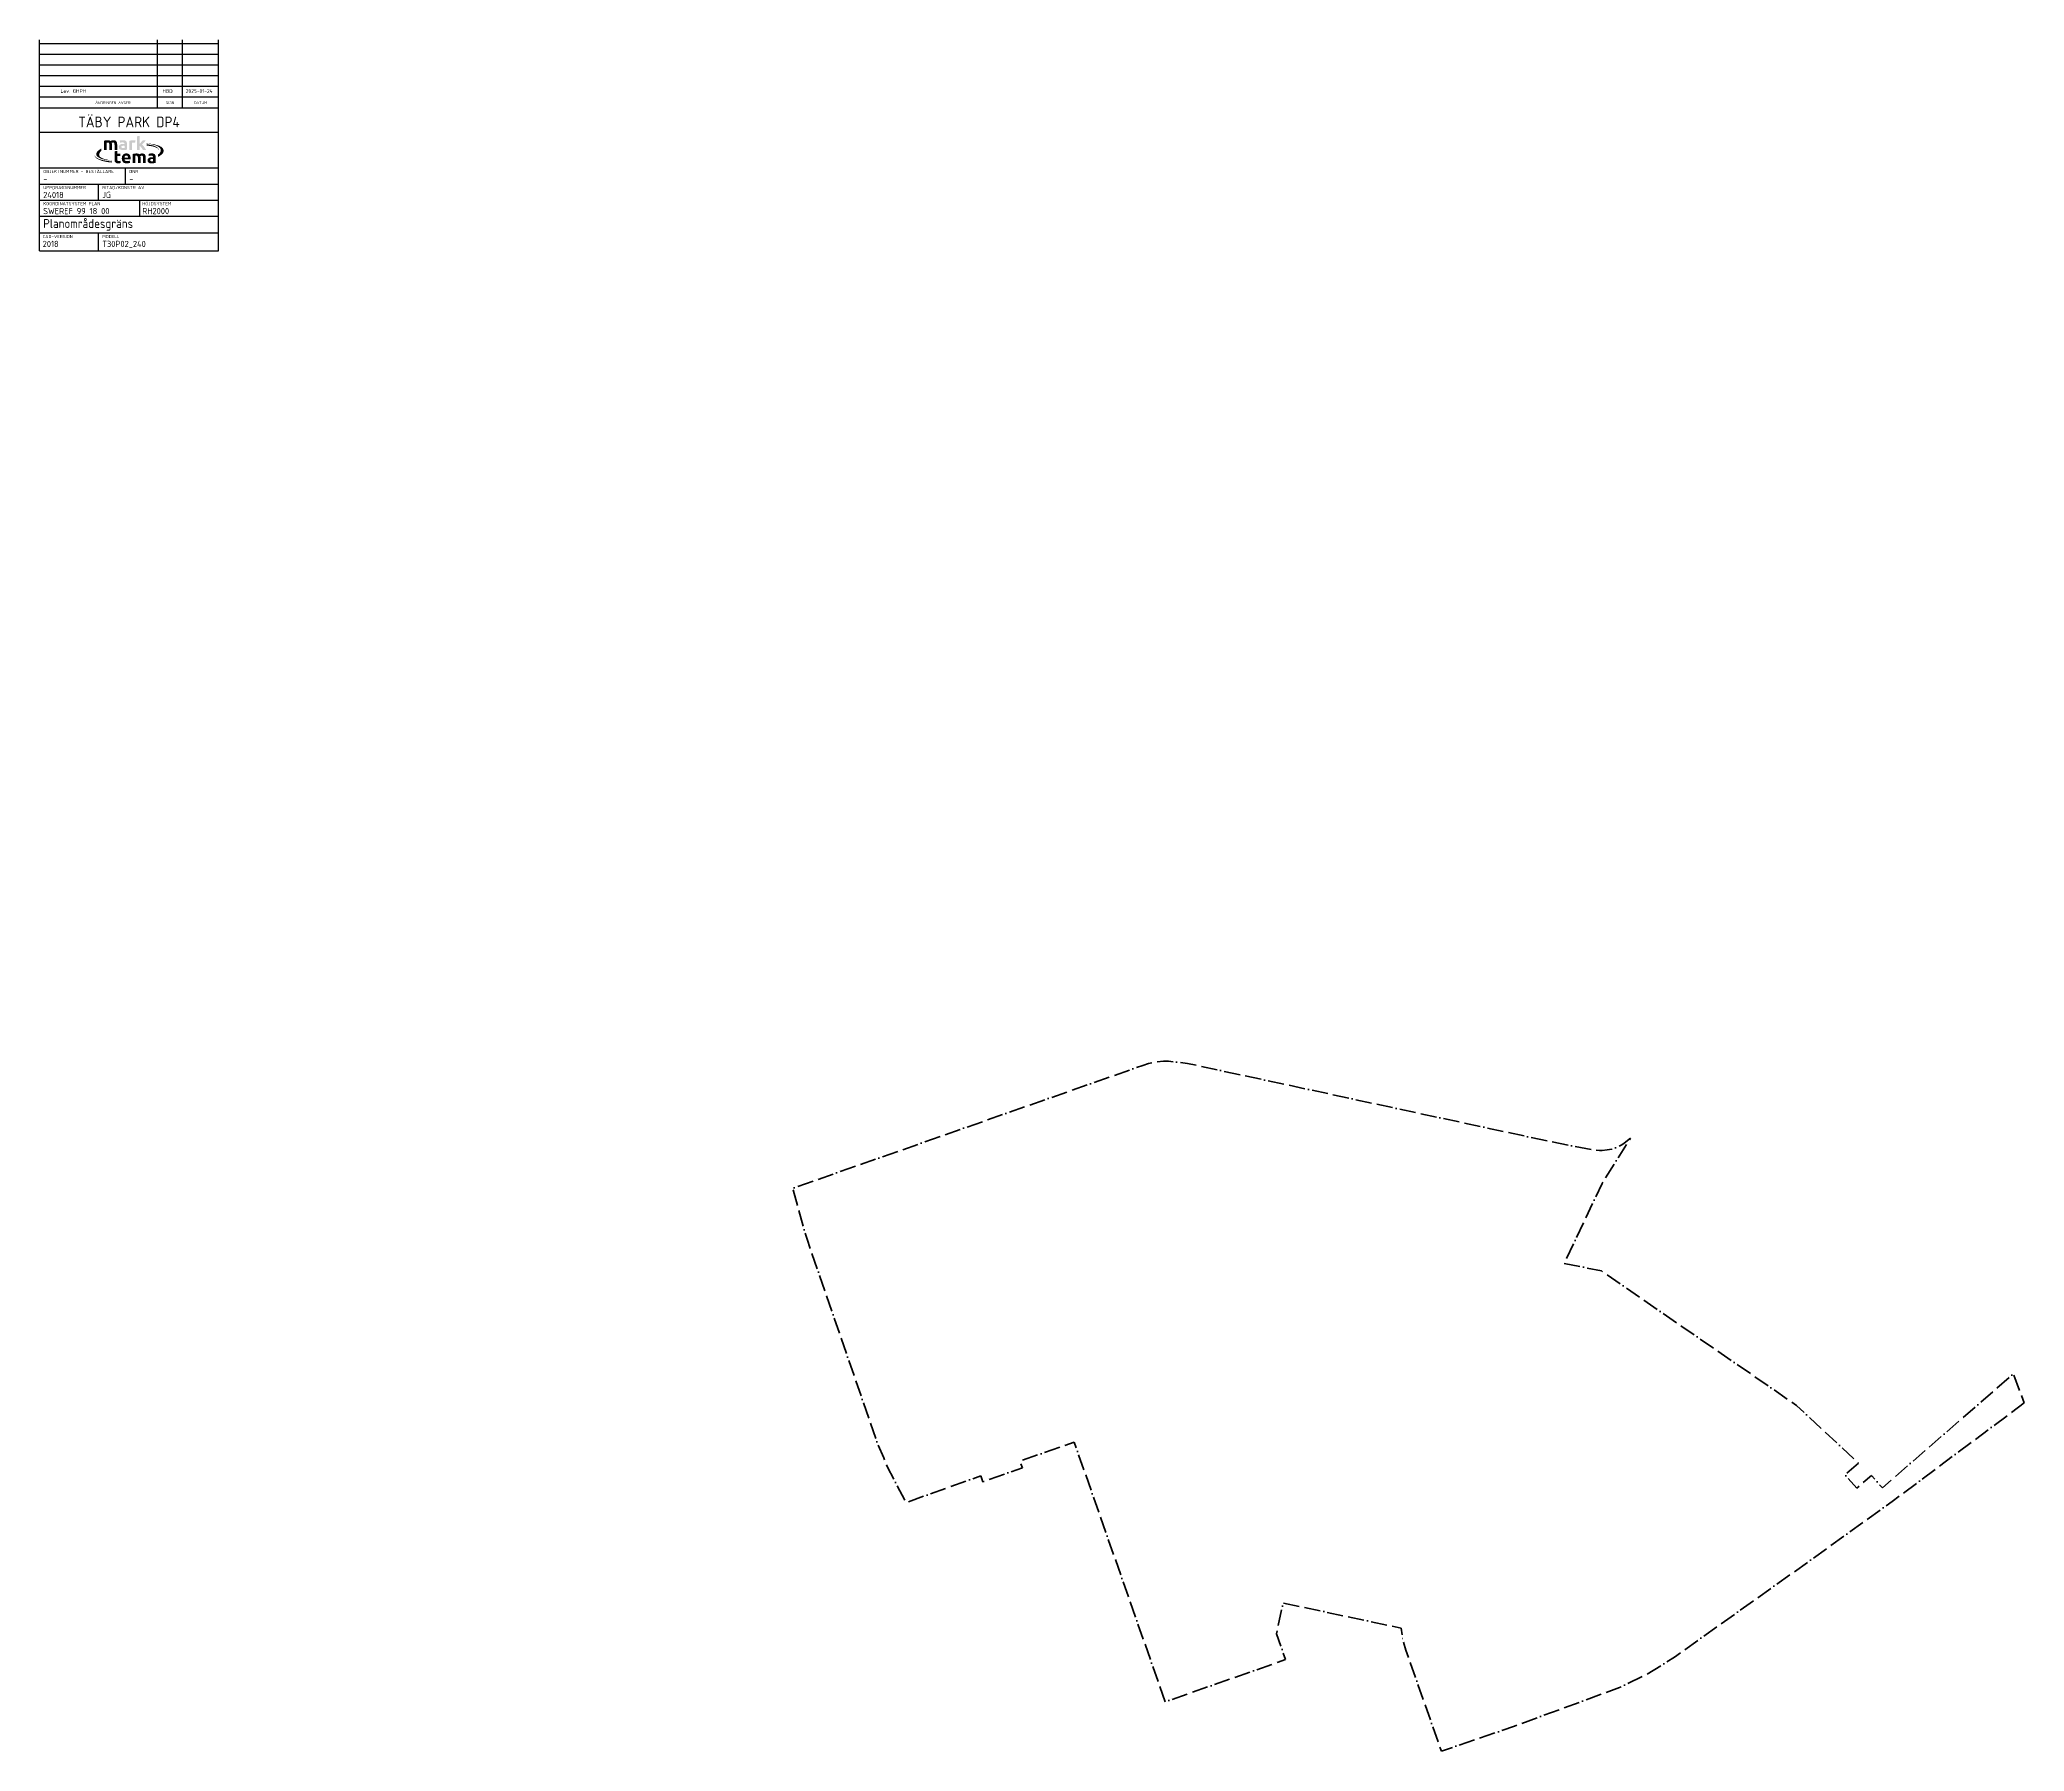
# Model space of a CAD drawing. Header units: metres. Extents: x 153913 to 155024, y 6591728 to 6592685.
import ezdxf
from ezdxf.enums import TextEntityAlignment as Align

# ---------------------------------------------------------------- set-up
doc = ezdxf.new("R2010")
doc.units = ezdxf.units.M
doc.linetypes.add('PLANGRANS', pattern=[25.05, 9, -3, 9, -2, 0.05, -2])
doc.layers.add('L-UT_HCDY8-', color=210, linetype='PLANGRANS', lineweight=100)
for name, color, linetype in [('P-------F2-', 3, 'Continuous'), ('P-------V2-', 3, 'Continuous'), ('P-------W--', 7, 'Continuous'), ('P-------W1-', 1, 'Continuous')]:
    doc.layers.add(name, color=color, linetype=linetype)
for name, color, linetype, true_color in [('T-------0112N', 7, 'Continuous', 0x5a5a5a), ('T-------011N', 7, 'Continuous', 0x0055a0), ('T-------01N', 7, 'Continuous', 0x3c3c3c)]:
    doc.layers.add(name, color=color, linetype=linetype, true_color=true_color)
doc.styles.add('ISOCP', font='isocp.shx')

# ---------------------------------------------------------------- blocks, each defined once
blk = doc.blocks.new('P2-P00-09.0-T-001')
at = {"layer": 'T-------0112N'}
h = blk.add_hatch(color=256, dxfattribs=at)
h.set_gradient(color1=(60, 60, 60), color2=(150, 150, 150), rotation=276, centered=1, name='INVCURVED')
h.paths.add_polyline_path([(-65.4, 56), (-65.4, 57.3, 0.05989), (-67, 56.2, 0.092442), (-68.1, 55, 0.284339), (-68.1, 53.2, 0.074302), (-67.5, 52.6, 0.053694), (-66.6, 52, 0.042244), (-65.3, 51.4, 0.026693), (-63.9, 51.1, 0.016498), (-62, 50.7, 0.017341), (-59.5, 50.5), (-59.5, 50.5, -0.009286), (-61.1, 50.8, -0.034702), (-64, 51.5, -0.062629), (-65.8, 52.3, -0.109247), (-66.5, 53, -0.242525), (-66.6, 54.4, -0.069852), (-66.2, 55.2, -0.06272)])
h = blk.add_hatch(color=256, dxfattribs=at)
h.set_gradient(color1=(60, 60, 60), color2=(150, 150, 150), rotation=276, centered=1, name='INVCURVED')
h.paths.add_polyline_path([(-36.2, 58.8), (-36.4, 58.9), (-36.6, 59), (-36.9, 59.1), (-37, 59.1), (-37.1, 59.1), (-37.2, 59.1), (-37.3, 59.2), (-37.3, 59.2), (-37.3, 59.2), (-37.4, 59.2), (-37.6, 59.2), (-37.9, 59.3), (-38.1, 59.3), (-38.3, 59.4), (-38.7, 59.4), (-39, 59.5), (-39.2, 59.5), (-39.5, 59.6), (-39.6, 59.6), (-39.9, 59.6), (-40.2, 59.6), (-40.2, 58.9), (-40, 58.9), (-39.9, 58.9), (-39.4, 58.8), (-39.1, 58.8), (-38.9, 58.8), (-38.6, 58.7), (-38.3, 58.7), (-37.9, 58.6), (-37.6, 58.6), (-37.4, 58.5), (-37, 58.5), (-36.9, 58.4), (-36.6, 58.4), (-36.3, 58.3), (-36, 58.2), (-35.8, 58.2), (-35.6, 58.1), (-35.4, 58), (-35.2, 58), (-35.1, 57.9), (-34.9, 57.9), (-34.8, 57.8), (-34.6, 57.7), (-34.5, 57.7), (-34.4, 57.6), (-34.3, 57.5), (-34.1, 57.4), (-34, 57.3), (-33.9, 57.3), (-33.8, 57.2), (-33.8, 57.1), (-33.7, 57), (-33.6, 56.9), (-33.5, 56.8), (-33.5, 56.7), (-33.4, 56.7), (-33.4, 56.6), (-33.3, 56.5), (-33.3, 56.4), (-33.3, 56.3), (-33.2, 56.2), (-33.2, 56.2), (-33.2, 56.2), (-33.2, 56.2), (-33.2, 56.3), (-33.2, 56.3), (-33.2, 56.3), (-33.2, 56.3), (-33.2, 56.3), (-33.2, 56.3), (-33.2, 56.4), (-33.2, 56.4), (-33.2, 56.4), (-33.2, 56.4), (-33.2, 56.4), (-33.3, 56.5), (-33.3, 56.5), (-33.3, 56.6), (-33.3, 56.6), (-33.3, 56.7), (-33.3, 56.7), (-33.4, 56.8), (-33.4, 56.9), (-33.4, 56.9), (-33.5, 57), (-33.5, 57), (-33.5, 57.1), (-33.6, 57.2), (-33.6, 57.3), (-33.7, 57.4), (-33.8, 57.5), (-33.9, 57.6), (-34, 57.7), (-34.2, 57.9), (-34.3, 58), (-34.5, 58.1), (-34.7, 58.2), (-34.9, 58.3), (-35.1, 58.4), (-35.3, 58.5), (-35.6, 58.6), (-35.9, 58.8)])
at = {"layer": 'T-------011N'}
h = blk.add_hatch(color=256, dxfattribs=at)
h.dxf.hatch_style = 1
h.paths.add_polyline_path([(-59.5, 59.4, 0.027093), (-59.6, 60.1, 0.046679), (-59.7, 60.4, -0.036817), (-59.5, 60.5, -0.036892), (-59.3, 60.6, -0.031841), (-59.1, 60.6, -0.031841), (-59, 60.6, -0.094757), (-58.6, 60.6, -0.153584), (-58.3, 60.3, -0.089897), (-58.2, 59.8, -0.023577), (-58.1, 59.3), (-58.1, 56.5), (-56.6, 56.5), (-56.6, 59.5, 0.022104), (-56.7, 60.1, 0.045137), (-56.8, 60.7, 0.085659), (-57.1, 61.2, 0.122013), (-57.6, 61.7, 0.081389), (-58.2, 61.9, 0.036523), (-58.7, 61.9, 0.042188), (-59.1, 61.9, 0.047857), (-59.7, 61.7, 0.066105), (-60.3, 61.4, 0.090536), (-61, 61.8, 0.063838), (-61.8, 61.9, 0.060684), (-64, 61.6), (-64, 56.5), (-62.5, 56.5), (-62.5, 60.6, -0.009838), (-62.2, 60.6, -0.024681), (-61.9, 60.6, -0.095247), (-61.5, 60.6, -0.170399), (-61.2, 60.3, -0.050003), (-61.1, 60.2, -0.055243), (-61.1, 59.8, -0.026867), (-61, 59.3), (-61, 56.5), (-59.5, 56.5)])
h.paths.add_polyline_path([(-56.6, 53.1), (-54.8, 53.1), (-54.8, 54.4), (-56.6, 54.4), (-56.6, 55.9), (-58.1, 55.7), (-58.1, 51.2, 0.073737), (-58, 50.1, 0.103461), (-57.7, 49.6, 0.131292), (-57, 49.1, 0.088314), (-56.1, 48.9, 0.048338), (-55.3, 49, 0.050439), (-54.6, 49.2), (-54.8, 50.4, -0.05879), (-55.6, 50.2, -0.060615), (-56, 50.2, -0.309762), (-56.5, 50.7, -0.09403), (-56.6, 51.2)])
h = blk.add_hatch(color=256, dxfattribs=at)
h.dxf.hatch_style = 1
h.paths.add_polyline_path([(-33.2, 58.8), (-33.3, 58.8), (-33.5, 58.9), (-33.6, 59), (-33.8, 59), (-33.9, 59.1), (-34.1, 59.1), (-34.2, 59.1), (-34.3, 59.2), (-34.4, 59.2), (-34.5, 59.2), (-34.7, 59.3), (-34.8, 59.3), (-35, 59.4), (-35.1, 59.4), (-35.3, 59.4), (-35.5, 59.5), (-35.7, 59.5), (-36, 59.6), (-36.2, 59.6), (-36.3, 59.7), (-36.4, 59.7), (-36.6, 59.7), (-36.9, 59.7), (-37.1, 59.8), (-37.4, 59.8), (-37.7, 59.9), (-38, 59.9), (-38.4, 60), (-38.7, 60), (-39, 60), (-39.5, 60.1), (-39.9, 60.1), (-40.3, 60.1), (-40.3, 60), (-40.1, 60), (-39.7, 60), (-39.5, 59.9), (-39.3, 59.9), (-39.1, 59.9), (-39, 59.9), (-38.8, 59.9), (-38.7, 59.8), (-38.6, 59.8), (-38.5, 59.8), (-38.4, 59.8), (-38.4, 59.8), (-38.3, 59.8), (-38.2, 59.7), (-38.1, 59.7), (-38, 59.7), (-37.9, 59.7), (-37.8, 59.7), (-37.7, 59.7), (-37.6, 59.7), (-37.6, 59.6), (-37.5, 59.6), (-37.5, 59.6), (-37.4, 59.6), (-37.3, 59.6), (-37.3, 59.6), (-37.2, 59.6), (-37.2, 59.6), (-37.1, 59.5), (-37.1, 59.5), (-37, 59.5), (-37, 59.5), (-37, 59.5), (-36.9, 59.5), (-36.9, 59.5), (-36.9, 59.5), (-36.9, 59.5), (-36.9, 59.5), (-36.9, 59.5), (-36.9, 59.5), (-36.8, 59.5), (-36.8, 59.5), (-36.8, 59.5), (-36.8, 59.5), (-36.8, 59.5), (-36.7, 59.5), (-36.7, 59.4), (-36.7, 59.4), (-36.6, 59.4), (-36.5, 59.4), (-36.5, 59.4), (-36.2, 59.3), (-36, 59.3), (-35.8, 59.2), (-35.6, 59.2), (-35.5, 59.1), (-35.3, 59), (-35.1, 59), (-34.9, 58.9), (-34.7, 58.8), (-34.5, 58.7), (-34.3, 58.7), (-34.1, 58.6), (-33.9, 58.4), (-33.7, 58.3), (-33.5, 58.2), (-33.4, 58.1), (-32.8, 58.6), (-32.9, 58.7)])
h = blk.add_hatch(color=256, dxfattribs=at)
h.dxf.hatch_style = 1
h.paths.add_polyline_path([(-30.9, 54.9), (-30.9, 54.9), (-30.8, 55), (-30.8, 55.1), (-30.8, 55.2), (-30.7, 55.2), (-30.7, 55.3), (-30.7, 55.4), (-30.7, 55.5), (-30.6, 55.5), (-30.6, 55.6), (-30.6, 55.7), (-30.6, 55.7), (-30.6, 55.8), (-30.6, 55.8), (-30.6, 55.8), (-30.6, 55.9), (-30.6, 55.9), (-30.6, 55.9), (-30.6, 56), (-30.6, 56), (-30.6, 56), (-30.6, 56.1), (-30.6, 56.1), (-30.6, 56.2), (-32.2, 56.3), (-32.2, 56.2), (-32.2, 56.2), (-32.2, 56.1), (-32.2, 56.1), (-32.2, 56.1), (-32.2, 56), (-32.2, 56), (-32.2, 56), (-32.2, 55.9), (-32.3, 55.9), (-32.3, 55.8), (-32.3, 55.8), (-32.3, 55.8), (-32.3, 55.7), (-32.3, 55.6), (-32.3, 55.6), (-32.4, 55.5), (-32.4, 55.5), (-32.4, 55.5), (-32.4, 55.4), (-32.4, 55.4), (-32.4, 55.3), (-32.5, 55.3), (-32.7, 54.9), (-32.8, 54.8), (-32.9, 54.7), (-32.9, 54.6), (-33, 54.6), (-33, 54.5), (-33.1, 54.5), (-33.1, 54.4), (-33.1, 54.4), (-33.2, 54.4), (-33.2, 54.3), (-33.2, 54.3), (-33.3, 54.3), (-33.3, 54.2), (-33.3, 54.2), (-33.4, 54.1), (-33.4, 54.1), (-33.4, 54.1), (-33.5, 54.1), (-33.5, 54.1), (-33.5, 54), (-33.6, 54), (-33.7, 53.9), (-33.7, 53.9), (-33.7, 53.9), (-33.7, 52.6), (-33.6, 52.6), (-33.5, 52.7), (-33.4, 52.7), (-33.2, 52.8), (-33.1, 52.9), (-33.1, 52.9), (-33, 53), (-32.9, 53), (-32.7, 53.1), (-32.6, 53.2), (-32.4, 53.4), (-32.3, 53.5), (-32.1, 53.6), (-32, 53.7), (-31.8, 53.8), (-31.7, 54), (-31.6, 54.1), (-31.4, 54.2), (-31.4, 54.3), (-31.3, 54.4), (-31.2, 54.5), (-31.1, 54.6), (-31, 54.7), (-31, 54.8)])
h = blk.add_hatch(color=256, dxfattribs=at)
h.dxf.hatch_style = 1
h.paths.add_polyline_path([(-30.9, 57), (-30.9, 57.1), (-30.9, 57.1), (-30.9, 57.1), (-30.9, 57.1), (-30.9, 57.1), (-31, 57.2), (-31, 57.2), (-31, 57.2), (-31, 57.2), (-31, 57.2), (-31, 57.3), (-31, 57.3), (-31, 57.3), (-31.1, 57.3), (-31.1, 57.4), (-31.1, 57.4), (-31.3, 57.6), (-31.4, 57.7), (-31.5, 57.8), (-31.6, 57.9), (-31.7, 58), (-31.9, 58.1), (-32, 58.2), (-32.2, 58.3), (-32.3, 58.3), (-32.4, 58.4), (-32.6, 58.5), (-32.7, 58.6), (-32.8, 58.6), (-33.4, 58.1), (-33.2, 58), (-33, 57.8), (-32.9, 57.7), (-32.8, 57.6), (-32.6, 57.4), (-32.5, 57.3), (-32.5, 57.2), (-32.5, 57.2), (-32.4, 57.1), (-32.4, 57.1), (-32.4, 57), (-32.4, 57), (-32.3, 56.9), (-32.3, 56.8), (-32.3, 56.8), (-32.3, 56.7), (-32.3, 56.7), (-32.2, 56.6), (-32.2, 56.5), (-32.2, 56.5), (-32.2, 56.4), (-32.2, 56.4), (-32.2, 56.4), (-32.2, 56.4), (-32.2, 56.3), (-32.2, 56.3), (-30.6, 56.2), (-30.6, 56.2), (-30.6, 56.3), (-30.6, 56.4), (-30.6, 56.4), (-30.6, 56.5), (-30.7, 56.5), (-30.7, 56.6), (-30.7, 56.7), (-30.7, 56.8), (-30.8, 56.8), (-30.8, 56.9), (-30.8, 56.9), (-30.8, 57), (-30.9, 57)])
h = blk.add_hatch(color=256, dxfattribs=at)
h.dxf.hatch_style = 1
h.paths.add_polyline_path([(-63.2, 50.5, -0.048494), (-66.2, 51.2, -0.085279), (-68.3, 52.3, -0.16342), (-69.3, 53.6, 0.137148), (-69, 52.6, 0.076526), (-68.4, 51.9, 0.080722), (-66.3, 50.8, 0.043366), (-63.3, 49.9, 0.027987), (-59.5, 49.4), (-59.5, 50, -0.027063)])
at = {"layer": 'T-------01N'}
h = blk.add_hatch(color=256, dxfattribs=at)
h.dxf.hatch_style = 1
h.paths.add_polyline_path([(-51.3, 60.9), (-51.5, 61.2), (-51.7, 61.5), (-52, 61.6), (-52.3, 61.8), (-52.8, 61.9), (-53.3, 61.9), (-53.7, 61.9), (-54.2, 61.9), (-54.5, 61.8), (-54.8, 61.8), (-55.2, 61.7), (-55, 60.5), (-54.7, 60.6), (-54.5, 60.6), (-54.3, 60.6), (-54.1, 60.7), (-53.9, 60.7), (-53.6, 60.7), (-53.3, 60.7), (-53.1, 60.6), (-53, 60.6), (-53, 60.6), (-52.8, 60.5), (-52.8, 60.4), (-52.7, 60.4), (-52.6, 60.2), (-52.6, 60.1), (-52.6, 60), (-52.5, 59.9), (-52.5, 59.7), (-52.8, 59.7), (-53, 59.8), (-53.3, 59.8), (-53.5, 59.8), (-53.7, 59.8), (-53.9, 59.8), (-54.1, 59.7), (-54.3, 59.7), (-54.5, 59.7), (-54.6, 59.6), (-54.7, 59.6), (-54.8, 59.5), (-55, 59.4), (-55.1, 59.3), (-55.3, 59.2), (-55.3, 59.1), (-55.4, 59.1), (-55.5, 58.9), (-55.5, 58.8), (-55.6, 58.7), (-55.7, 58.4), (-55.7, 58.1), (-55.6, 57.8), (-55.6, 57.5), (-55.4, 57.2), (-55.2, 56.9), (-55, 56.8), (-54.7, 56.6), (-54.3, 56.5), (-53.9, 56.4), (-53.5, 56.4), (-52.8, 56.4), (-52.3, 56.4), (-51.7, 56.5), (-51.1, 56.7), (-51.1, 60), (-51.2, 60.5)])
h.paths.add_polyline_path([(-52.5, 57.6), (-52.6, 57.6), (-52.7, 57.6), (-52.8, 57.6), (-52.8, 57.6), (-52.9, 57.6), (-53, 57.6), (-53.1, 57.5), (-53.2, 57.5), (-53.3, 57.5), (-53.3, 57.5), (-53.4, 57.5), (-53.5, 57.6), (-53.6, 57.6), (-53.7, 57.6), (-53.8, 57.6), (-53.9, 57.6), (-53.9, 57.7), (-54, 57.7), (-54.1, 57.8), (-54.1, 57.8), (-54.1, 57.9), (-54.2, 58), (-54.2, 58.1), (-54.2, 58.1), (-54.2, 58.2), (-54.2, 58.3), (-54.2, 58.4), (-54.1, 58.4), (-54.1, 58.5), (-54, 58.6), (-54, 58.6), (-53.9, 58.7), (-53.8, 58.7), (-53.7, 58.7), (-53.6, 58.7), (-53.5, 58.8), (-53.4, 58.8), (-53.3, 58.8), (-53.2, 58.8), (-53.2, 58.8), (-53.1, 58.8), (-53, 58.8), (-52.9, 58.8), (-52.8, 58.8), (-52.7, 58.8), (-52.6, 58.7), (-52.5, 58.7)], flags=16)
h.paths.add_polyline_path([(-48.3, 60.5), (-48.1, 60.6), (-48, 60.6), (-47.9, 60.6), (-47.8, 60.6), (-47.6, 60.6), (-47.5, 60.6), (-47.3, 60.6), (-47.1, 60.6), (-47, 60.6), (-46.9, 60.5), (-46.8, 60.5), (-46.7, 60.5), (-46.6, 60.5), (-46.3, 61.7), (-46.4, 61.7), (-46.4, 61.7), (-46.5, 61.8), (-46.6, 61.8), (-46.7, 61.8), (-46.8, 61.8), (-46.9, 61.8), (-47, 61.9), (-47.1, 61.9), (-47.3, 61.9), (-47.4, 61.9), (-47.6, 61.9), (-47.7, 61.9), (-47.8, 61.9), (-48, 61.9), (-48, 61.9), (-48.2, 61.9), (-48.4, 61.8), (-48.4, 61.8), (-48.5, 61.8), (-48.7, 61.8), (-48.9, 61.8), (-49.1, 61.7), (-49.2, 61.7), (-49.3, 61.6), (-49.5, 61.6), (-49.6, 61.6), (-49.7, 61.5), (-49.8, 61.5), (-49.8, 56.5), (-48.3, 56.5)])
h.paths.add_polyline_path([(-42.4, 59.2), (-42.7, 59.5), (-42.2, 60), (-41.5, 60.7), (-40.6, 61.8), (-42.3, 61.8), (-43.1, 60.9), (-44, 59.9), (-44, 64.3), (-44.8, 64.2), (-45.5, 64.1), (-45.5, 56.5), (-44, 56.5), (-44, 57.2), (-44, 58.1), (-44, 58.8), (-43.9, 58.7), (-43.7, 58.6), (-43.6, 58.4), (-43.2, 58), (-42.8, 57.5), (-42.6, 57.2), (-42.4, 56.8), (-42.2, 56.5), (-40.5, 56.5), (-40.6, 56.8), (-40.8, 57), (-41, 57.4), (-41.2, 57.7), (-41.6, 58.3), (-42.1, 58.8)])
h = blk.add_hatch(color=256, dxfattribs=at)
h.dxf.hatch_style = 1
h.paths.add_polyline_path([(-51.3, 48.9), (-51.4, 48.9), (-51.4, 48.9), (-51.5, 48.9), (-51.7, 48.9), (-51.9, 49), (-52, 49), (-52, 49), (-52.1, 49), (-52.2, 49), (-52.2, 49), (-52.3, 49.1), (-52.4, 49.1), (-52.4, 49.1), (-52.5, 49.1), (-52.6, 49.2), (-52.6, 49.2), (-52.6, 49.2), (-52.7, 49.2), (-52.7, 49.2), (-52.8, 49.3), (-52.9, 49.3), (-52.9, 49.3), (-53, 49.4), (-53.1, 49.4), (-53.1, 49.5), (-53.2, 49.5), (-53.2, 49.5), (-53.2, 49.6), (-53.2, 49.6), (-53.3, 49.6), (-53.3, 49.7), (-53.4, 49.7), (-53.4, 49.8), (-53.4, 49.8), (-53.5, 49.8), (-53.5, 49.9), (-53.6, 49.9), (-53.6, 50), (-53.6, 50), (-53.6, 50), (-53.7, 50.1), (-53.7, 50.1), (-53.7, 50.2), (-53.7, 50.2), (-53.8, 50.3), (-53.8, 50.3), (-53.8, 50.3), (-53.8, 50.3), (-53.8, 50.4), (-53.8, 50.3), (-53.8, 50.4), (-53.9, 50.5), (-53.9, 50.5), (-53.9, 50.5), (-53.9, 50.6), (-53.9, 50.7), (-53.9, 50.7), (-54, 50.8), (-54, 50.9), (-54, 51), (-54, 51), (-54, 51.1), (-54, 51.1), (-54, 51.2), (-54, 51.3), (-54, 51.3), (-54.1, 51.4), (-54.1, 51.5), (-54.1, 51.5), (-54.1, 51.6), (-54.1, 51.7), (-54.1, 51.8), (-54.1, 51.9), (-54.1, 51.9), (-54, 52), (-54, 52.1), (-54, 52.2), (-54, 52.3), (-54, 52.3), (-54, 52.4), (-54, 52.5), (-54, 52.5), (-53.9, 52.6), (-53.9, 52.7), (-53.9, 52.7), (-53.9, 52.8), (-53.9, 52.9), (-53.8, 53), (-53.8, 53.1), (-53.7, 53.1), (-53.7, 53.2), (-53.7, 53.2), (-53.6, 53.3), (-53.6, 53.4), (-53.6, 53.4), (-53.5, 53.5), (-53.5, 53.5), (-53.5, 53.5), (-53.5, 53.6), (-53.4, 53.6), (-53.4, 53.7), (-53.3, 53.7), (-53.3, 53.8), (-53.2, 53.9), (-53, 54), (-52.9, 54.1), (-52.8, 54.1), (-52.7, 54.2), (-52.5, 54.3), (-52.4, 54.3), (-52.3, 54.4), (-52.3, 54.4), (-52.2, 54.4), (-52.2, 54.4), (-52.1, 54.4), (-52, 54.5), (-52, 54.5), (-51.9, 54.5), (-51.9, 54.5), (-51.8, 54.5), (-51.8, 54.5), (-51.7, 54.5), (-51.6, 54.5), (-51.6, 54.5), (-51.5, 54.5), (-51.4, 54.5), (-51.4, 54.5), (-51.2, 54.5), (-51.1, 54.5), (-50.9, 54.4), (-50.8, 54.4), (-50.6, 54.4), (-50.6, 54.3), (-50.5, 54.3), (-50.4, 54.3), (-50.4, 54.3), (-50.3, 54.2), (-50.2, 54.2), (-50.2, 54.2), (-50.1, 54.1), (-50.1, 54.1), (-50, 54), (-49.9, 54), (-49.9, 53.9), (-49.8, 53.8), (-49.7, 53.7), (-49.6, 53.6), (-49.5, 53.5), (-49.4, 53.3), (-49.4, 53.3), (-49.3, 53.1), (-49.3, 53), (-49.2, 52.9), (-49.2, 52.9), (-49.2, 52.8), (-49.2, 52.7), (-49.2, 52.6), (-49.2, 52.6), (-49.1, 52.5), (-49.1, 52.4), (-49.1, 52.4), (-49.1, 52.2), (-49.1, 52.1), (-49.1, 52), (-49.1, 52), (-49.1, 51.9), (-49.1, 51.8), (-49.1, 51.7), (-49.1, 51.6), (-49.1, 51.5), (-49.1, 51.3), (-49.1, 51.2), (-49.1, 51.2), (-52.5, 51.2), (-52.5, 51.1), (-52.5, 51), (-52.5, 51), (-52.4, 50.9), (-52.4, 50.8), (-52.4, 50.8), (-52.3, 50.7), (-52.3, 50.7), (-52.2, 50.6), (-52.2, 50.6), (-52.1, 50.5), (-52, 50.5), (-52, 50.4), (-51.9, 50.4), (-51.9, 50.4), (-51.8, 50.3), (-51.7, 50.3), (-51.7, 50.3), (-51.6, 50.3), (-51.6, 50.3), (-51.5, 50.3), (-51.5, 50.2), (-51.4, 50.2), (-51.4, 50.2), (-51.4, 50.2), (-51.3, 50.2), (-51.3, 50.2), (-51.3, 50.2), (-51.2, 50.2), (-51.2, 50.2), (-51.2, 50.2), (-51.1, 50.2), (-51.1, 50.2), (-51.1, 50.2), (-51, 50.2), (-51, 50.2), (-51, 50.2), (-50.9, 50.2), (-50.9, 50.2), (-50.8, 50.2), (-50.8, 50.2), (-50.8, 50.2), (-50.7, 50.2), (-50.7, 50.2), (-50.6, 50.2), (-50.6, 50.2), (-50.6, 50.2), (-50.6, 50.2), (-50.5, 50.2), (-50.5, 50.3), (-50.4, 50.3), (-50.3, 50.3), (-50.2, 50.3), (-50.1, 50.3), (-50, 50.3), (-49.9, 50.4), (-49.9, 50.4), (-49.8, 50.4), (-49.7, 50.4), (-49.7, 50.4), (-49.6, 50.5), (-49.6, 50.5), (-49.4, 49.3), (-49.5, 49.2), (-49.6, 49.2), (-49.7, 49.1), (-49.8, 49.1), (-50, 49.1), (-50.1, 49.1), (-50.2, 49), (-50.3, 49), (-50.4, 49), (-50.5, 49), (-50.8, 48.9), (-50.9, 48.9), (-51, 48.9), (-51.1, 48.9), (-51.2, 48.9), (-51.2, 48.9)])
h.paths.add_polyline_path([(-52.5, 52.2), (-52.5, 52.3), (-52.5, 52.4), (-52.5, 52.4), (-52.5, 52.5), (-52.4, 52.6), (-52.4, 52.7), (-52.4, 52.8), (-52.3, 52.8), (-52.3, 52.9), (-52.2, 53), (-52.2, 53), (-52.1, 53.1), (-52, 53.1), (-52, 53.2), (-51.9, 53.2), (-51.8, 53.2), (-51.7, 53.2), (-51.6, 53.3), (-51.5, 53.3), (-51.4, 53.3), (-51.3, 53.2), (-51.2, 53.2), (-51.1, 53.2), (-51, 53.2), (-50.9, 53.1), (-50.8, 53), (-50.7, 52.9), (-50.7, 52.8), (-50.6, 52.7), (-50.6, 52.5), (-50.6, 52.4), (-50.5, 52.4), (-50.5, 52.2)], flags=16)
h = blk.add_hatch(color=256, dxfattribs=at)
h.dxf.hatch_style = 1
h.paths.add_polyline_path([(-49.1, 51.9), (-49.1, 52), (-49.1, 52), (-49.1, 52.1), (-49.1, 52.2), (-50.5, 52.2), (-52.5, 52.2), (-52.5, 51.2), (-49.1, 51.2), (-49.1, 51.3), (-49.1, 51.5), (-49.1, 51.6), (-49.1, 51.7), (-49.1, 51.8)])
h = blk.add_hatch(color=256, dxfattribs=at)
h.dxf.hatch_style = 1
h.paths.add_polyline_path([(-46.4, 53.2), (-46.3, 53.2), (-46.1, 53.2), (-45.9, 53.2), (-45.8, 53.2), (-45.6, 53.2), (-45.5, 53.1), (-45.4, 53.1), (-45.3, 53), (-45.2, 52.9), (-45.2, 52.8), (-45.1, 52.7), (-45.1, 52.6), (-45.1, 52.4), (-45, 52.3), (-45, 52.1), (-45, 52), (-45, 51.9), (-45, 49.1), (-43.5, 49.1), (-43.5, 52.1), (-43.5, 52.2), (-43.5, 52.4), (-43.5, 52.5), (-43.6, 52.6), (-43.6, 52.6), (-43.6, 52.7), (-43.6, 52.8), (-43.6, 52.9), (-43.6, 53), (-43.5, 53), (-43.4, 53.1), (-43.3, 53.1), (-43.2, 53.2), (-43, 53.2), (-42.9, 53.2), (-42.8, 53.2), (-42.7, 53.2), (-42.5, 53.1), (-42.4, 53.1), (-42.4, 53), (-42.3, 52.9), (-42.2, 52.8), (-42.2, 52.6), (-42.2, 52.5), (-42.1, 52.3), (-42.1, 52.1), (-42.1, 51.9), (-42.1, 49.1), (-40.6, 49.1), (-40.6, 51.4), (-40.6, 52), (-40.6, 52.2), (-40.6, 52.4), (-40.6, 52.6), (-40.6, 52.7), (-40.7, 52.7), (-40.7, 52.8), (-40.7, 52.9), (-40.7, 53), (-40.7, 53.1), (-40.7, 53.1), (-40.7, 53.2), (-40.8, 53.2), (-40.8, 53.3), (-40.8, 53.4), (-40.8, 53.4), (-40.9, 53.5), (-40.9, 53.6), (-40.9, 53.6), (-41, 53.8), (-41.1, 53.8), (-41.1, 53.9), (-41.2, 54), (-41.2, 54), (-41.3, 54.1), (-41.4, 54.1), (-41.5, 54.2), (-41.6, 54.3), (-41.7, 54.3), (-41.8, 54.4), (-41.9, 54.4), (-42.1, 54.4), (-42.2, 54.4), (-42.3, 54.5), (-42.4, 54.5), (-42.5, 54.5), (-42.7, 54.5), (-42.8, 54.5), (-42.8, 54.5), (-42.8, 54.5), (-42.9, 54.5), (-42.9, 54.5), (-42.9, 54.5), (-43, 54.5), (-43, 54.5), (-43.1, 54.5), (-43.1, 54.4), (-43.1, 54.4), (-43.2, 54.4), (-43.2, 54.4), (-43.2, 54.4), (-43.2, 54.4), (-43.2, 54.4), (-43.2, 54.4), (-43.3, 54.4), (-43.3, 54.4), (-43.4, 54.4), (-43.4, 54.4), (-43.5, 54.4), (-43.5, 54.3), (-43.5, 54.3), (-43.6, 54.3), (-43.6, 54.3), (-43.6, 54.3), (-43.7, 54.3), (-43.7, 54.3), (-43.7, 54.3), (-43.8, 54.2), (-43.8, 54.2), (-43.9, 54.2), (-44, 54.2), (-44, 54.1), (-44, 54.1), (-44.1, 54.1), (-44.1, 54.1), (-44.1, 54.1), (-44.1, 54.1), (-44.1, 54), (-44.2, 54), (-44.2, 54), (-44.2, 54), (-44.2, 54), (-44.2, 54), (-44.2, 54), (-44.3, 54), (-44.3, 54), (-44.3, 54.1), (-44.4, 54.1), (-44.4, 54.1), (-44.5, 54.2), (-44.5, 54.2), (-44.5, 54.2), (-44.6, 54.2), (-44.6, 54.2), (-44.6, 54.2), (-44.7, 54.3), (-44.7, 54.3), (-44.8, 54.3), (-44.8, 54.3), (-44.9, 54.3), (-44.9, 54.4), (-45, 54.4), (-45, 54.4), (-45.1, 54.4), (-45.1, 54.4), (-45.1, 54.4), (-45.2, 54.4), (-45.2, 54.4), (-45.2, 54.4), (-45.3, 54.5), (-45.4, 54.5), (-45.4, 54.5), (-45.5, 54.5), (-45.5, 54.5), (-45.7, 54.5), (-45.8, 54.5), (-46, 54.5), (-46.2, 54.5), (-46.4, 54.4), (-46.6, 54.4), (-46.8, 54.4), (-47, 54.4), (-47.2, 54.3), (-47.5, 54.3), (-47.7, 54.2), (-47.9, 54.2), (-47.9, 49.1), (-46.4, 49.1)])
h = blk.add_hatch(color=256, dxfattribs=at)
h.dxf.hatch_style = 1
h.paths.add_polyline_path([(-35.4, 53.7), (-35.4, 53.7), (-35.4, 53.8), (-35.5, 53.9), (-35.5, 53.9), (-35.6, 53.9), (-35.6, 54), (-35.6, 54), (-35.7, 54), (-35.7, 54.1), (-35.8, 54.1), (-35.8, 54.2), (-35.9, 54.2), (-36, 54.3), (-36.1, 54.3), (-36.2, 54.3), (-36.4, 54.4), (-36.5, 54.4), (-36.7, 54.5), (-36.9, 54.5), (-37.1, 54.5), (-37.2, 54.5), (-37.5, 54.5), (-37.9, 54.5), (-38.1, 54.4), (-38.4, 54.4), (-38.7, 54.3), (-39.1, 54.2), (-38.9, 53), (-38.8, 53.1), (-38.7, 53.1), (-38.6, 53.1), (-38.5, 53.2), (-38.3, 53.2), (-38.2, 53.2), (-38.1, 53.2), (-37.9, 53.2), (-37.8, 53.2), (-37.7, 53.3), (-37.5, 53.3), (-37.4, 53.2), (-37.2, 53.2), (-37.1, 53.2), (-37, 53.2), (-36.8, 53.1), (-36.7, 53), (-36.6, 52.9), (-36.6, 52.8), (-36.5, 52.7), (-36.5, 52.6), (-36.5, 52.4), (-36.5, 52.3), (-36.5, 52.3), (-36.5, 52.3), (-36.6, 52.3), (-36.7, 52.3), (-36.7, 52.3), (-36.8, 52.3), (-36.8, 52.3), (-36.9, 52.3), (-37, 52.3), (-37.1, 52.4), (-37.2, 52.4), (-37.3, 52.4), (-37.5, 52.4), (-37.6, 52.4), (-37.7, 52.3), (-37.9, 52.3), (-38.1, 52.3), (-38.2, 52.3), (-38.3, 52.2), (-38.5, 52.2), (-38.6, 52.2), (-38.7, 52.1), (-38.8, 52.1), (-38.9, 52), (-39, 52), (-39, 51.9), (-39.1, 51.8), (-39.2, 51.7), (-39.3, 51.6), (-39.4, 51.6), (-39.4, 51.5), (-39.5, 51.4), (-39.5, 51.4), (-39.5, 51.3), (-39.5, 51.2), (-39.6, 51.1), (-39.6, 51.1), (-39.6, 51), (-39.6, 50.9), (-39.6, 50.8), (-39.6, 50.7), (-39.6, 50.6), (-39.6, 50.5), (-39.6, 50.4), (-39.6, 50.3), (-39.6, 50.3), (-39.6, 50.2), (-39.5, 50.1), (-39.5, 50), (-39.5, 49.9), (-39.4, 49.8), (-39.3, 49.6), (-39.2, 49.5), (-39, 49.4), (-38.8, 49.2), (-38.7, 49.2), (-38.5, 49.1), (-38.2, 49), (-38, 49), (-37.7, 49), (-37.4, 49), (-37.1, 49), (-36.9, 49), (-36.5, 49), (-36.2, 49), (-35.9, 49.1), (-35.4, 49.1), (-35.1, 49.2), (-35.1, 52.4), (-35.1, 52.5), (-35.1, 52.7), (-35.1, 53), (-35.1, 53.2), (-35.2, 53.3), (-35.2, 53.4), (-35.3, 53.5), (-35.3, 53.6)])
h.paths.add_polyline_path([(-36.8, 51.3), (-36.6, 51.3), (-36.5, 51.3), (-36.5, 50.2), (-36.6, 50.1), (-36.8, 50.1), (-37, 50.1), (-37.3, 50.1), (-37.5, 50.1), (-37.6, 50.1), (-37.7, 50.2), (-37.8, 50.2), (-37.9, 50.2), (-38, 50.3), (-38.1, 50.4), (-38.1, 50.5), (-38.1, 50.6), (-38.1, 50.7), (-38.1, 50.9), (-38.1, 51), (-38, 51.1), (-37.9, 51.2), (-37.8, 51.2), (-37.6, 51.3), (-37.5, 51.3), (-37.2, 51.3), (-37, 51.3)], flags=16)
at = {"layer": 'P-------F2-'}
for p, q in [((-100, 112.1), (-100, 118.1)), ((-100, 116.1), (0, 116.1)), ((-100, 106.1), (-100, 112.1)), ((-34, 112.1), (-34, 118.1)), ((-34, 106.1), (-34, 112.1)), ((-20, 112.1), (-20, 118.1)), ((-20, 106.1), (-20, 112.1)), ((0, 112.1), (0, 118.1)), ((0, 106.1), (0, 112.1)), ((-100, 110.1), (0, 110.1)), ((-100, 100.1), (-100, 106.1)), ((-100, 104.1), (0, 104.1)), ((-100, 94.1), (-100, 100.1)), ((-34, 100.1), (-34, 106.1)), ((-34, 94.1), (-34, 100.1)), ((-20, 100.1), (-20, 106.1)), ((-20, 94.1), (-20, 100.1)), ((0, 100.1), (0, 106.1)), ((0, 94.1), (0, 100.1)), ((-100, 98.1), (0, 98.1)), ((-100, 88.1), (-100, 94.1)), ((-100, 92.1), (0, 92.1)), ((-34, 88.1), (-34, 94.1)), ((-20, 88.1), (-20, 94.1)), ((0, 88.1), (0, 94.1)), ((-100, 0), (-100, 88.1)), ((-100, 86.1), (0, 86.1)), ((-100, 80.1), (0, 80.1)), ((-34, 80.1), (-34, 88.1)), ((-20, 80.1), (-20, 88.1)), ((0, 0), (0, 88.1)), ((-100, 66.4), (0, 66.4)), ((-100, 46.5), (0, 46.5)), ((-51.9, 37.3), (-51.9, 46.5)), ((-100, 37.3), (0, 37.3)), ((-67, 28.3), (-67, 37.3)), ((-100, 28.3), (0, 28.3)), ((-44, 19.3), (-44, 28.3)), ((-100, 19.3), (0, 19.3)), ((-100, 10), (0, 10)), ((-100, 0), (0, 0)), ((-67, 0), (-67, 10))]:
    blk.add_line(p, q, dxfattribs=at)
at = {"layer": 'P-------V2-', "style": 'ISOCP'}
for tag, p in [('ÄNDRING_E', (-88.4, 112.3)), ('SIGN_E', (-31.3, 112.3)), ('DATUM_E', (-18.2, 112.3)), ('ÄNDRING_D', (-88.4, 106.7)), ('ÄNDRING_C', (-88.4, 100.4)), ('SIGN_D', (-31.3, 106.7)), ('SIGN_C', (-31.3, 100.4)), ('DATUM_D', (-18.2, 106.7)), ('DATUM_C', (-18.2, 100.4)), ('ÄNDRING_B', (-88.4, 94.4)), ('ÄNDRING_A', (-88.4, 88.4)), ('SIGN_B', (-31.3, 94.4)), ('SIGN_A', (-31.3, 88.4)), ('DATUM_B', (-18.2, 94.4)), ('DATUM_A', (-18.2, 88.4))]:
    blk.add_attdef(tag, p, '', height=2, dxfattribs=at)
at = {"layer": 'P-------V2-', "style": 'ISOCP', "flags": 8}
for tag, p, height in [('PROJEKTID', (-98, 38.5), 3.5), ('DIARIENR', (-49.9, 38.5), 3.5), ('UPPDRAG_NR', (-98, 29.5), 3.5), ('KOORDINATSYSTEM', (-98, 20.5), 3.5), ('RITAD_KONSTR', (-65, 29.5), 3.5), ('HÖJDSYSTEM', (-42.6, 20.5), 3.5), ('RAD1', (-98, 12.8), 5), ('CAD_VERSION', (-98.3, 2.1), 3.5), ('MODELLNAMN', (-65, 2.1), 3.5)]:
    blk.add_attdef(tag, p, '', height=height, dxfattribs=at)
at = {"layer": 'P-------W--', "style": 'ISOCP', "flags": 8}
blk.add_attdef('PROJEKTPLATS', text='', height=6, dxfattribs=at).set_placement((-50, 72.8), align=Align.MIDDLE)
at = {"layer": 'P-------W1-', "style": 'ISOCP'}
for s, p in [('ÄNDRINGEN AVSER', (-59, 82.1)), ('SIGN', (-27, 82.1)), ('DATUM', (-10, 82.1))]:
    blk.add_text(s, height=1.5, dxfattribs=at).set_placement(p, align=Align.CENTER)
for s, p in [('OBJEKTNUMMER - BESTÄLLARE', (-98, 43.5)), ('DNR', (-49.9, 43.5)), ('UPPDRAGSNUMMER', (-98, 34.5)), ('RITAD/KONSTR AV', (-65, 34.5)), ('KOORDINATSYSTEM PLAN', (-98, 25.5)), ('HÖJDSYSTEM ', (-42.6, 25.5)), ('CAD-VERSION', (-98.3, 7.1)), ('MODELL', (-65, 7.1))]:
    blk.add_text(s, height=1.8, dxfattribs=at).set_placement(p)

msp = doc.modelspace()

# ---------------------------------------------------------------- linework, layer by layer
at = {"layer": 'L-UT_HCDY8-', "elevation": 1, "flags": 128}
msp.add_lwpolyline([(155023.8, 6591922.6), (154949.9, 6591867.5), (154949.9, 6591867.5), (154949.9, 6591867.5), (154949.9, 6591867.5), (154949.9, 6591867.5), (154949.9, 6591867.5), (154949.9, 6591867.5), (154894.8, 6591827.9), (154828.1, 6591780.4), (154812.8, 6591770.9), (154797.4, 6591763.4), (154738.6, 6591741.8), (154697.7, 6591727.7), (154677.8, 6591784.2), (154676.5, 6591788.8), (154676, 6591790.8), (154675.2, 6591796.6), (154609.1, 6591810.7), (154605.4, 6591793.4), (154610.5, 6591779), (154543.1, 6591755.4), (154492.2, 6591900.7), (154461.9, 6591890.1), (154463.2, 6591886.3), (154441.1, 6591878.5), (154439.9, 6591881.8), (154398.1, 6591866.9), (154387.8, 6591886.6), (154385.6, 6591891.9), (154382.2, 6591899.7), (154342.7, 6592014.2), (154334.6, 6592042.7), (154530.6, 6592111.5), (154533.8, 6592112.6), (154537.1, 6592113.2), (154538.7, 6592113.5), (154542.2, 6592113.8), (154545, 6592113.8), (154548.8, 6592113.4), (154552.9, 6592112.9), (154555.6, 6592112.6), (154758.4, 6592068.9), (154782.8, 6592064.1), (154786.1, 6592063.9), (154787.6, 6592063.8), (154790.5, 6592064.2), (154793.1, 6592064.7), (154795.3, 6592065.5), (154798.7, 6592067.1), (154799.9, 6592068), (154803.5, 6592070.8), (154787.6, 6592045.5), (154766.4, 6592000.7), (154787.2, 6591996.5), (154896.4, 6591921.2), (154931, 6591889), (154923.5, 6591882.4), (154930.1, 6591874.9), (154938.3, 6591882.1), (154944.4, 6591875.1), (155017.7, 6591938.9)], close=True, dxfattribs=at)

# ---------------------------------------------------------------- block references
ref = msp.add_blockref('P2-P00-09.0-T-001', (154013.3, 6592567.3))
ref.add_attrib('DIARIENR', '-', (153963.4, 6592605.8), dxfattribs={"layer": 'P-------V2-', "height": 3.5, "style": 'ISOCP'})
ref.add_attrib('DATUM_A', '2025-01-24', (153995.1, 6592655.7), dxfattribs={"layer": 'P-------V2-', "height": 2, "style": 'ISOCP'})
ref.add_attrib('SIGN_A', 'HBD', (153982, 6592655.7), dxfattribs={"layer": 'P-------V2-', "height": 2, "style": 'ISOCP'})
ref.add_attrib('ÄNDRING_A', 'Lev. GHPH', (153925, 6592655.7), dxfattribs={"layer": 'P-------V2-', "height": 2, "style": 'ISOCP'})
ref.add_attrib('MODELLNAMN', 'T30P02_240', (153948.3, 6592569.4), dxfattribs={"layer": 'P-------V2-', "height": 3.5, "style": 'ISOCP'})
ref.add_attrib('CAD_VERSION', '2018', (153915, 6592569.4), dxfattribs={"layer": 'P-------V2-', "height": 3.5, "style": 'ISOCP'})
ref.add_attrib('RAD1', 'Planområdesgräns', (153915.3, 6592580.1), dxfattribs={"layer": 'P-------V2-', "height": 5, "style": 'ISOCP'})
ref.add_attrib('HÖJDSYSTEM', 'RH2000', (153970.7, 6592587.8), dxfattribs={"layer": 'P-------V2-', "height": 3.5, "style": 'ISOCP'})
ref.add_attrib('KOORDINATSYSTEM', 'SWEREF 99 18 00', (153915.3, 6592587.8), dxfattribs={"layer": 'P-------V2-', "height": 3.5, "style": 'ISOCP'})
ref.add_attrib('RITAD_KONSTR', 'JG', (153948.3, 6592596.8), dxfattribs={"layer": 'P-------V2-', "height": 3.5, "style": 'ISOCP'})
ref.add_attrib('UPPDRAG_NR', '24018', (153915.3, 6592596.8), dxfattribs={"layer": 'P-------V2-', "height": 3.5, "style": 'ISOCP'})
ref.add_attrib('PROJEKTID', '-', (153915.3, 6592605.8), dxfattribs={"layer": 'P-------V2-', "height": 3.5, "style": 'ISOCP'})
ref.add_attrib('PROJEKTPLATS', 'TÄBY PARK DP4', dxfattribs={"layer": 'P-------W--', "height": 6, "style": 'ISOCP'}).set_placement((153963.3, 6592640.1), align=Align.MIDDLE)

doc.saveas('drawing.dxf')
